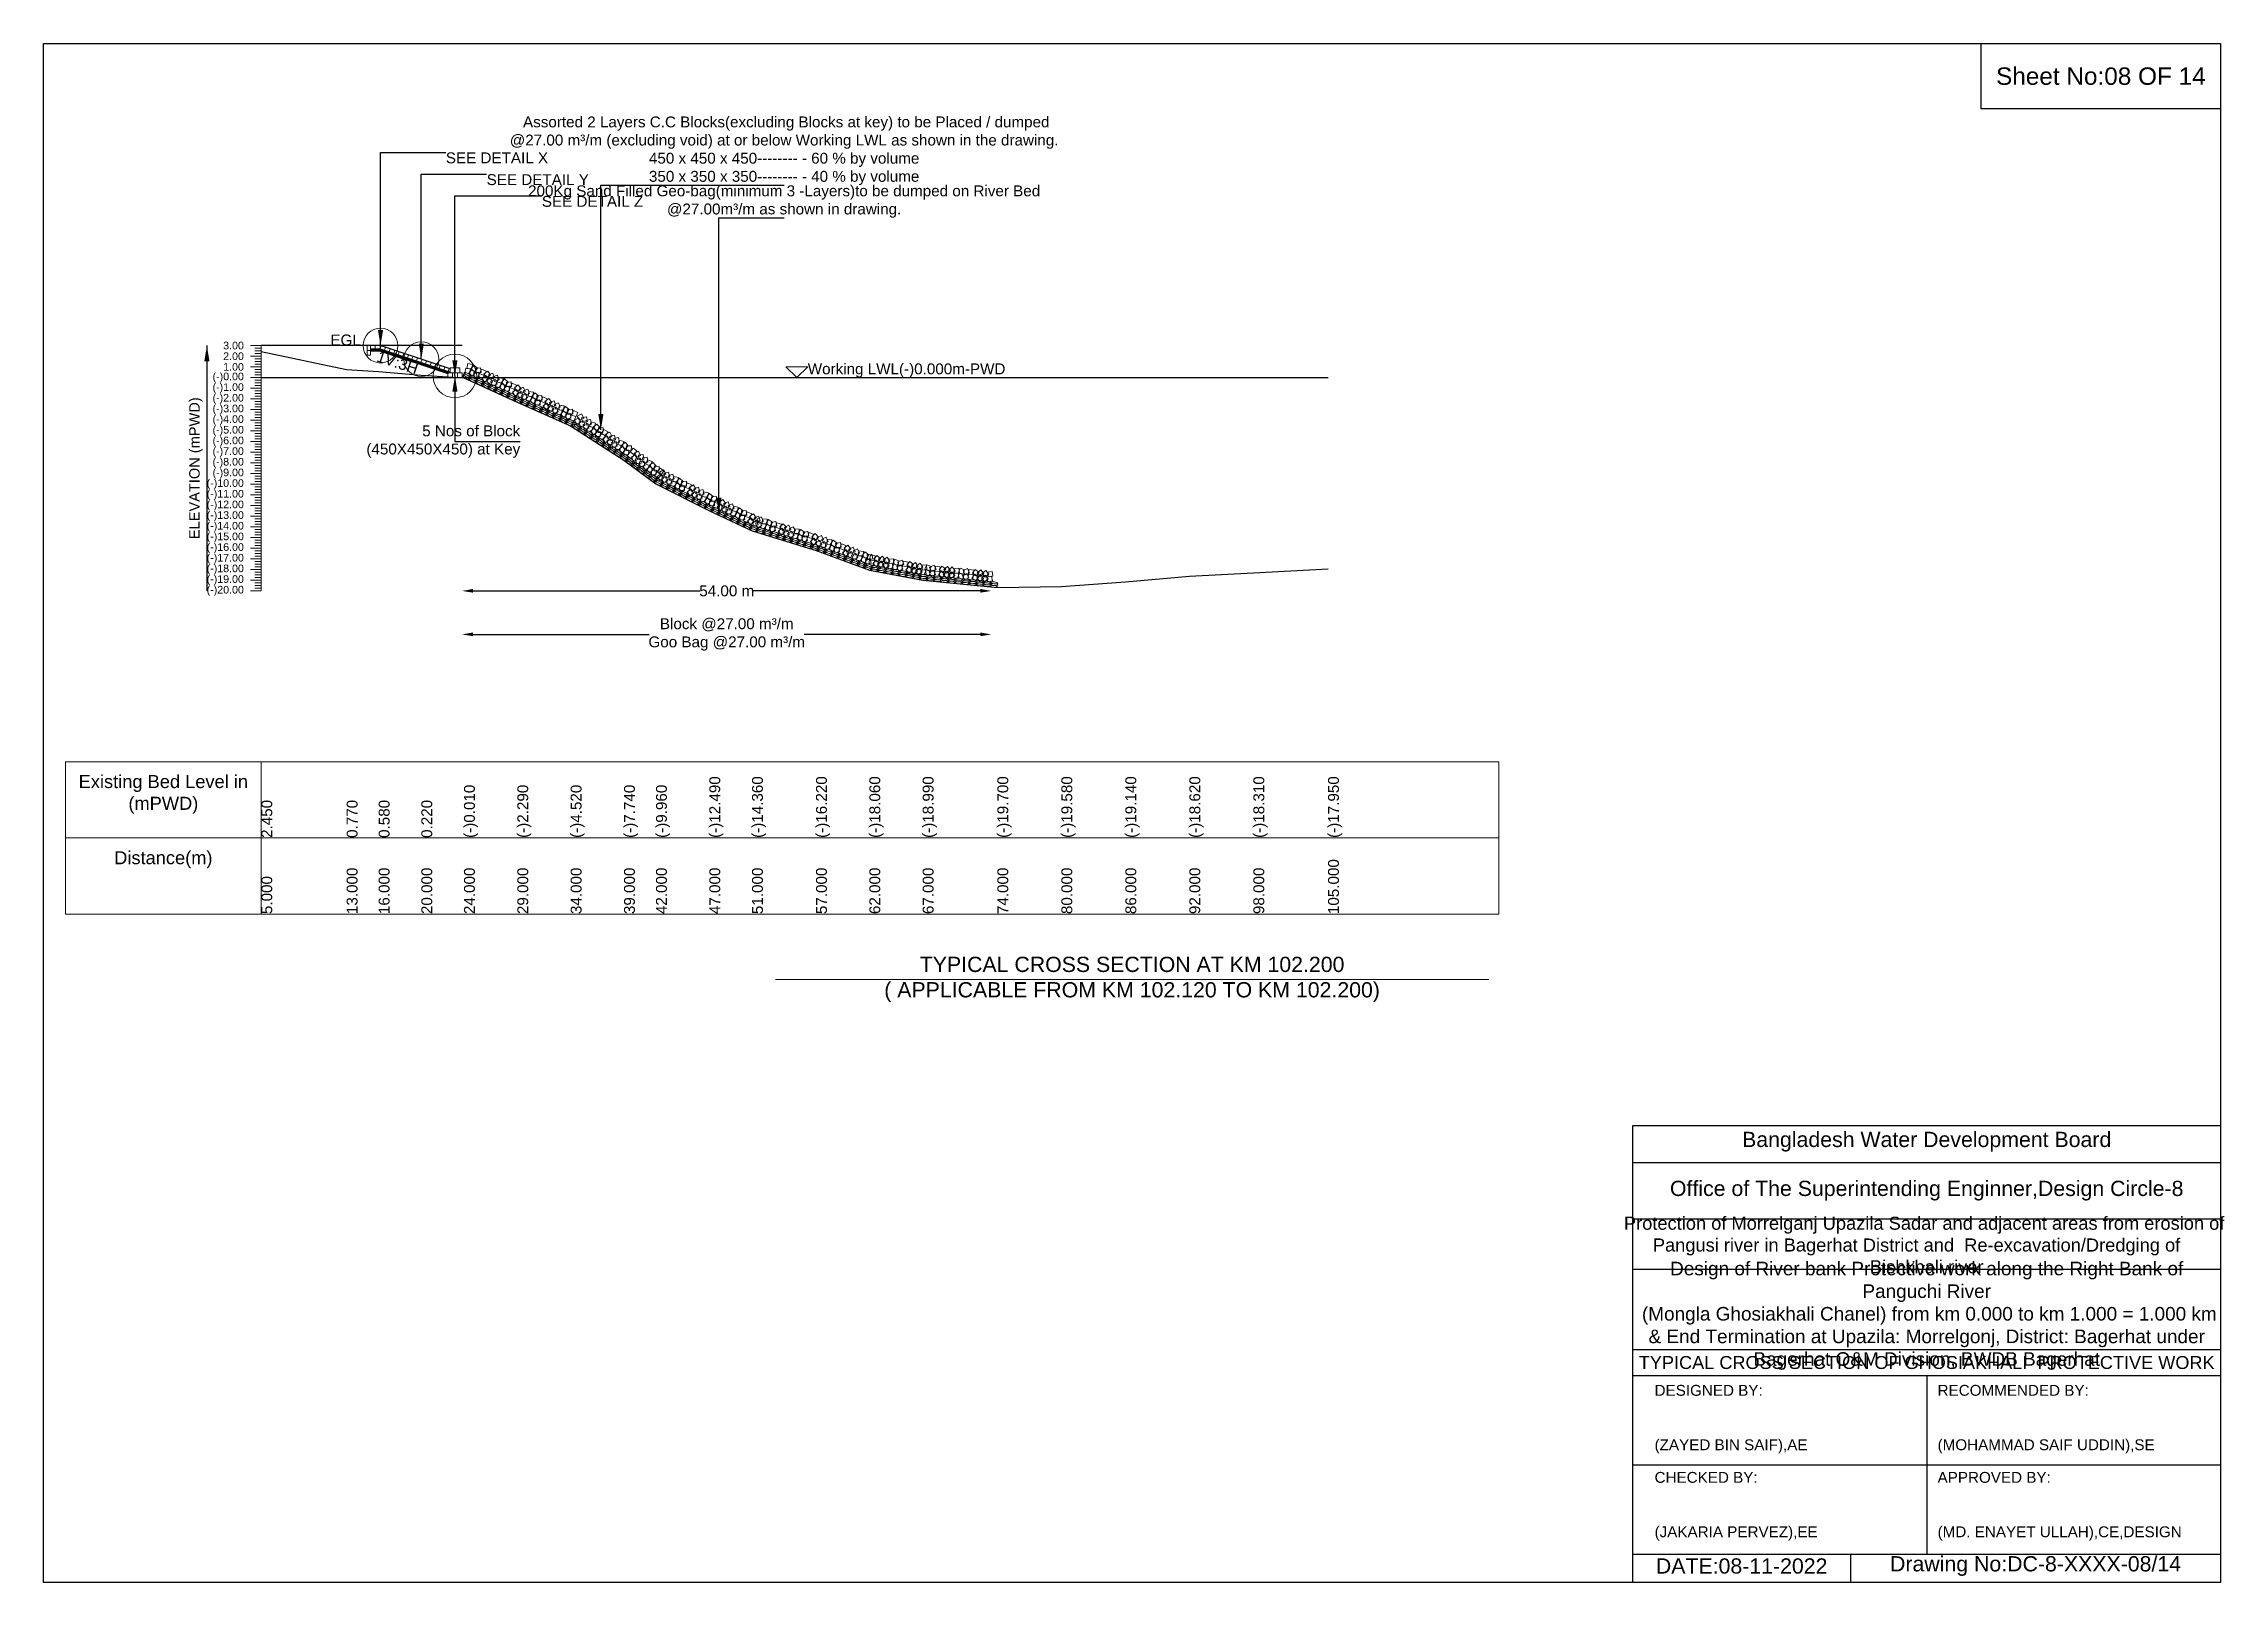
# Model space of a CAD drawing. Header units: inches. Extents: x 89000 to 305017, y -7071 to 0.
# Drawn here: x 205000 to 215017, y -7071 to 0 of the extents above; entities that cross this region are included whole.
import ezdxf

# ---------------------------------------------------------------- set-up
doc = ezdxf.new("R2010")
doc.units = ezdxf.units.IN
doc.header["$LTSCALE"] = 7
doc.header["$MEASUREMENT"] = 0
for name, color, linetype, lineweight in [('Cross section Data Border', 7, 'Continuous', 9), ('Cross Section Labels', 7, 'Continuous', 9), ('Existing_Bed_Level for Xsection', 7, 'Continuous', 25), ('Long Section Labels', 7, 'Continuous', 9)]:
    doc.layers.add(name, color=color, linetype=linetype, lineweight=lineweight)
doc.styles.get("Standard").update_dxf_attribs({"font": 'arial.ttf'})
doc.dimstyles.new('Appron Lebeling Style', dxfattribs={"dimtxt": 50, "dimasz": 50, "dimexe": 0.18, "dimexo": 0.0625, "dimgap": 0.09, "dimtad": 0, "dimtih": 1, "dimtoh": 1, "dimdec": 4, "dimzin": 0, "dimdsep": 46, "dimtxsty": 'Standard', "dimcen": 0.09, "dimse1": 1, "dimse2": 1, "dimadec": 0, "dimazin": 0, "dimtfac": 1, "dimtdec": 4, "dimtofl": 0, "dimtmove": 0, "dimatfit": 3, "dimfxl": 1, "dimtolj": 1, "dimtzin": 0, "dimarcsym": 0})
doc.dimstyles.get("Standard").update_dxf_attribs({"dimtxt": 0.18, "dimasz": 0.18, "dimexe": 0.18, "dimexo": 0.0625, "dimgap": 0.09, "dimtad": 0, "dimtih": 1, "dimtoh": 1, "dimdec": 4, "dimzin": 0, "dimdsep": 46, "dimtxsty": 'Standard', "dimcen": 0.09, "dimadec": 0, "dimazin": 0, "dimtfac": 1, "dimtdec": 4, "dimtofl": 0, "dimtmove": 0, "dimatfit": 3, "dimfxl": 1, "dimtolj": 1, "dimtzin": 0, "dimarcsym": 0})

msp = doc.modelspace()

# ---------------------------------------------------------------- texts
at = {"attachment_point": 5}
for s, insert, char_height in [('Sheet No:08 OF 14', (214450, -150), 80), ('Bangladesh Water Development Board', (213650, -5046), 70), ('Office of The Superintending Enginner,Design Circle-8', (213650, -5271), 70)]:
    msp.add_mtext(s, dxfattribs=dict(at, insert=insert, char_height=char_height))
for s, insert, char_height, width, attachment_point in [('Protection of Morrelganj Upazila Sadar and adjacent areas from erosion of  Pangusi river in Bagerhat District and  Re-excavation/Dredging of     Bishkhali river', (213650, -5521), 60, 2800, 5), ('Design of River bank Protective work along the Right Bank of Panguchi River^J (Mongla Ghosiakhali Chanel) from km 0.000 to km 1.000 = 1.000 km & End Termination at Upazila: Morrelgonj, District: Bagerhat under Bagerhat O&M Division, BWDB Bagerhat', (213650, -5846), 62.34004938, 2700, 5), ('TYPICAL CROSS SECTION OF GHOSIAKHALI  PROTECTIVE WORK', (213650, -6061), 59.5765532, 2800, 5), ('DESIGNED BY:^J^J^J(ZAYED BIN SAIF),AE', (212400, -6321), 50, 1400, 4), ('RECOMMENDED BY:^J^J^J(MOHAMMAD SAIF UDDIN),SE', (213700, -6321), 50, 1400, 4), ('CHECKED BY:^J^J^J(JAKARIA PERVEZ),EE', (212400, -6721), 50, 1400, 4), ('APPROVED BY:^J^J^J(MD. ENAYET ULLAH),CE,DESIGN', (213700, -6721), 50, 1400, 4), ('DATE:08-11-2022', (212800, -6996), 70, 1400, 5), ('Drawing No:DC-8-XXXX-08/14', (214150, -6996), 70, 2200, 5)]:
    msp.add_mtext(s, dxfattribs=dict(insert=insert, char_height=char_height, width=width, attachment_point=attachment_point))
at = {"layer": 'Cross section Data Border', "char_height": 60, "width": 800, "attachment_point": 5}
for s, insert in [('Existing Bed Level in (mPWD)', (205550, -3450)), ('Distance(m)', (205550, -3750))]:
    msp.add_mtext(s, dxfattribs=dict(at, insert=insert))
at = {"layer": 'Cross Section Labels'}
for s, insert, char_height, attachment_point in [(' Assorted 2 Layers C.C Blocks(excluding Blocks at key) to be Placed / dumped^J@27.00 m³/m (excluding void) at or below Working LWL as shown in the drawing.^J450 x 450 x 450-------- - 60 % by volume^J350 x 350 x 350-------- - 40 % by volume', (208401.65513, -650), 50, 8), ('SEE DETAIL X', (206847.62826, -500), 50, 1), ('SEE DETAIL Y', (207035.05326, -600), 50, 1), ('200Kg Sand Filled Geo-bag(minimum 3 -Layers)to be dumped on River Bed^J@27.00m³/m as shown in drawing.', (208401.65513, -800), 50, 8), ('SEE DETAIL Z', (207288.62826, -700), 50, 1), ('EGL', (206457.04278, -1387.7), 50, 9), ('Working LWL(-)0.000m-PWD', (208510.07826, -1534.7), 50, 7), ('5 Nos of Block ^J(450X450X450) at Key', (207189.40326, -1828.7), 50, 6), ('TYPICAL CROSS SECTION AT KM 102.200^J( APPLICABLE FROM KM 102.120 TO KM 102.200)', (210000, -4300), 70, 5)]:
    msp.add_mtext(s, dxfattribs=dict(at, insert=insert, char_height=char_height, attachment_point=attachment_point))
at = {"layer": 'Cross Section Labels', "insert": (206633.59318, -1442.18024), "char_height": 50, "attachment_point": 2, "rotation": 341.565051177}
msp.add_mtext('1V:3H', dxfattribs=at)
at = {"layer": 'Long Section Labels', "char_height": 35, "attachment_point": 6}
for s, insert in [('3.00', (205920, -1387.7)), ('2.00', (205920, -1436.7)), ('1.00', (205920, -1485.7)), ('(-)0.00', (205920, -1534.7)), ('(-)1.00', (205920, -1583.7)), ('(-)2.00', (205920, -1632.7)), ('(-)3.00', (205920, -1681.7)), ('(-)4.00', (205920, -1730.7)), ('(-)5.00', (205920, -1779.7)), ('(-)6.00', (205920, -1828.7)), ('(-)7.00', (205920, -1877.7)), ('(-)8.00', (205920, -1926.7)), ('(-)10.00', (205920, -2024.7)), ('(-)9.00', (205920, -1975.7)), ('(-)11.00', (205920, -2073.7)), ('(-)12.00', (205920, -2122.7)), ('(-)13.00', (205920, -2171.7)), ('(-)14.00', (205920, -2220.7)), ('(-)15.00', (205920, -2269.7)), ('(-)16.00', (205920, -2318.7)), ('(-)17.00', (205920, -2367.7)), ('(-)18.00', (205920, -2416.7)), ('(-)19.00', (205920, -2465.7)), ('(-)20.00', (205920, -2514.7))]:
    msp.add_mtext(s, dxfattribs=dict(at, insert=insert))
at = {"layer": 'Long Section Labels', "rotation": 90}
for s, insert, char_height, attachment_point in [('ELEVATION (mPWD)', (205700, -1951.2), 48, 5), ('(-)12.490', (208058, -3650), 50, 1), ('(-)14.360', (208254, -3650), 50, 1), ('(-)16.220', (208548, -3650), 50, 1), ('(-)18.060', (208793, -3650), 50, 1), ('(-)18.990', (209038, -3650), 50, 1), ('(-)19.700', (209381, -3650), 50, 1), ('(-)19.580', (209675, -3650), 50, 1), ('(-)19.140', (209969, -3650), 50, 1), ('(-)18.620', (210263, -3650), 50, 1), ('(-)18.310', (210557, -3650), 50, 1), ('(-)17.950', (210900, -3650), 50, 1), ('2.450', (206000, -3650), 50, 1), ('0.770', (206392, -3650), 50, 1), ('0.580', (206539, -3650), 50, 1), ('0.220', (206735, -3650), 50, 1), ('(-)0.010', (206931, -3650), 50, 1), ('(-)2.290', (207176, -3650), 50, 1), ('(-)4.520', (207421, -3650), 50, 1), ('(-)7.740', (207666, -3650), 50, 1), ('(-)9.960', (207813, -3650), 50, 1), ('13.000', (206392, -4000), 50, 1), ('16.000', (206539, -4000), 50, 1), ('20.000', (206735, -4000), 50, 1), ('24.000', (206931, -4000), 50, 1), ('29.000', (207176, -4000), 50, 1), ('34.000', (207421, -4000), 50, 1), ('39.000', (207666, -4000), 50, 1), ('42.000', (207813, -4000), 50, 1), ('47.000', (208058, -4000), 50, 1), ('51.000', (208254, -4000), 50, 1), ('57.000', (208548, -4000), 50, 1), ('62.000', (208793, -4000), 50, 1), ('67.000', (209038, -4000), 50, 1), ('74.000', (209381, -4000), 50, 1), ('80.000', (209675, -4000), 50, 1), ('86.000', (209969, -4000), 50, 1), ('92.000', (210263, -4000), 50, 1), ('98.000', (210557, -4000), 50, 1), ('105.000', (210900, -4000), 50, 1), ('5.000', (206000, -4000), 50, 1)]:
    msp.add_mtext(s, dxfattribs=dict(at, insert=insert, char_height=char_height, attachment_point=attachment_point))

# ---------------------------------------------------------------- blocks, each defined once
blk = doc.blocks.new('*D9')
at = {"layer": 'Cross Section Labels', "color": 0, "lineweight": -2, "transparency": 16777216}
for p, q in [((206972, -2515), (208015, -2515)), ((209303, -2515), (208260, -2515))]:
    blk.add_line(p, q, dxfattribs=at)
at = {"layer": 'Cross Section Labels', "color": 0, "transparency": 16777216}
for points in [[(206972, -2506), (206972, -2523), (206922, -2515)], [(209303, -2506), (209303, -2523), (209353, -2515)]]:
    blk.add_solid(points, dxfattribs=at)
at = {"layer": 'Defpoints', "color": 0, "transparency": 16777216}
for p in [(206922, -1535), (209353, -2497), (209353, -2515)]:
    blk.add_point(p, dxfattribs=at)
at = {"layer": 'Cross Section Labels', "color": 0, "transparency": 16777216, "insert": (208138, -2515), "char_height": 50, "attachment_point": 5}
blk.add_mtext('\\A1;54.00 m', dxfattribs=at)
blk = doc.blocks.new('*D10')
at = {"layer": 'Cross Section Labels', "color": 0, "lineweight": -2, "transparency": 16777216}
for p, q in [((206972, -2715), (207782, -2715)), ((209303, -2715), (208493, -2715))]:
    blk.add_line(p, q, dxfattribs=at)
at = {"layer": 'Cross Section Labels', "color": 0, "transparency": 16777216}
for points in [[(206972, -2706), (206972, -2723), (206922, -2715)], [(209303, -2706), (209303, -2723), (209353, -2715)]]:
    blk.add_solid(points, dxfattribs=at)
at = {"layer": 'Defpoints', "color": 0, "transparency": 16777216}
for p in [(206922, -1535), (209353, -2497), (209353, -2715)]:
    blk.add_point(p, dxfattribs=at)
at = {"layer": 'Cross Section Labels', "color": 0, "transparency": 16777216, "insert": (208138, -2715), "char_height": 50, "attachment_point": 5}
blk.add_mtext('\\A1;Block @27.00 m³/m ^JGoo Bag @27.00 m³/m ', dxfattribs=at)

# ---------------------------------------------------------------- dimensions: what is measured, and where the dimension line sits
at = {"layer": 'Cross Section Labels'}
for base, text, picture, middle in [((209353.02632, -2514.7), '54.00 m', '*D9', (208137.75229, -2514.7)), ((209353.02632, -2714.7), 'Block @27.00 m³/m ^JGoo Bag @27.00 m³/m ', '*D10', (208137.75229, -2714.7))]:
    dim = msp.add_linear_dim(base=base, p1=(206922.47826, -1534.7), p2=(209353.02632, -2497.16267), text=text, dimstyle='Appron Lebeling Style', dxfattribs=at)
    dim.commit()
    dim.dimension.update_dxf_attribs({"geometry": picture, "text_midpoint": middle})

# ---------------------------------------------------------------- linework, layer by layer
for points in [[(205000, 0), (215000, 0), (215000, -7071), (205000, -7071)], [(213900, 0), (215000, 0), (215000, -300), (213900, -300)]]:
    msp.add_lwpolyline(points, close=True)
for points in [[(212300, -7071), (212300, -4971), (215000, -4971)], [(212300, -5141), (215000, -5141)], [(212300, -5401), (215000, -5401)], [(212300, -5631), (215000, -5631)], [(212300, -6001), (215000, -6001)], [(212300, -6121), (215000, -6121)], [(213650, -6121), (213650, -6941)], [(212300, -6531), (215000, -6531)], [(212300, -6941), (215000, -6941)], [(213300, -6941), (213300, -7071)]]:
    msp.add_lwpolyline(points)
at = {"layer": 'Cross section Data Border'}
msp.add_lwpolyline([(205100, -3300), (211684.88469, -3300), (211684.88469, -4000), (205100, -4000)], close=True, dxfattribs=at)
for points in [[(206000, -3300), (206000, -4000)], [(205100, -3650), (211684.88469, -3650)]]:
    msp.add_lwpolyline(points, dxfattribs=at)
at = {"layer": 'Cross Section Labels'}
msp.add_lwpolyline([(208460.07826, -1534.7), (208510.07826, -1484.7), (208410.07826, -1484.7)], close=True, dxfattribs=at)
msp.add_lwpolyline([(208362, -4300), (210000, -4300), (211638, -4300)], dxfattribs=at)
for centre, radius in [((206547.62826, -1387.7), 80), ((206735.05326, -1450.175), 80), ((206889.40326, -1527.35), 100)]:
    msp.add_circle(centre, radius, dxfattribs=at)
at = {"layer": 'Existing_Bed_Level for Xsection'}
for points in [[(206922.47826, -1387.7), (206000, -1387.7)], [(206867.35326, -1494.275), (206549.89133, -1388.45436), (206547.62826, -1387.7), (206545.24278, -1387.7), (206501.14278, -1387.7)], [(206501.14278, -1402.4), (206545.24278, -1402.4), (206867.35326, -1509.77016)], [(206000, -1414.65), (206392, -1496.97), (206539, -1506.28), (206735, -1523.92), (206931, -1535.19), (207176, -1646.91), (207421, -1756.18), (207666, -1913.96), (207813, -2022.74), (208058, -2146.71), (208254, -2238.34), (208548, -2329.48), (208793, -2419.64), (209038, -2465.21), (209381, -2500), (209675, -2494.12), (209969, -2472.56), (210263, -2447.08), (210557, -2431.89), (210900, -2414.25)], [(206501.14278, -1407.3), (206544.44762, -1407.3), (206860.49762, -1512.65)], [(206501.14278, -1412.2), (206543.65246, -1412.2), (206856.32826, -1516.42527)], [(206000, -1534.7), (210900, -1534.7)]]:
    msp.add_lwpolyline(points, dxfattribs=at)
at = {"layer": 'Long Section Labels'}
for points in [[(206000, -1387.7), (205950, -1387.7)], [(206000, -1399.95), (205970, -1399.95)], [(206000, -2514.7), (206000, -2465.7), (206000, -2416.7), (206000, -2367.7), (206000, -2318.7), (206000, -2269.7), (206000, -2220.7), (206000, -2171.7), (206000, -2122.7), (206000, -2073.7), (206000, -2024.7), (206000, -1975.7), (206000, -1926.7), (206000, -1877.7), (206000, -1828.7), (206000, -1779.7), (206000, -1730.7), (206000, -1681.7), (206000, -1632.7), (206000, -1583.7), (206000, -1534.7), (206000, -1485.7), (206000, -1436.7), (206000, -1387.7)], [(206000, -1436.7), (205950, -1436.7)], [(206000, -1485.7), (205950, -1485.7)], [(206000, -1412.2), (205970, -1412.2)], [(206000, -1424.45), (205970, -1424.45)], [(206000, -1448.95), (205970, -1448.95)], [(206000, -1461.2), (205970, -1461.2)], [(206000, -1473.45), (205970, -1473.45)], [(206000, -1497.95), (205970, -1497.95)], [(206000, -1534.7), (205950, -1534.7)], [(206000, -1583.7), (205950, -1583.7)], [(206000, -1510.2), (205970, -1510.2)], [(206000, -1522.45), (205970, -1522.45)], [(206000, -1546.95), (205970, -1546.95)], [(206000, -1559.2), (205970, -1559.2)], [(206000, -1571.45), (205970, -1571.45)], [(206000, -1595.95), (205970, -1595.95)], [(206000, -1632.7), (205950, -1632.7)], [(206000, -1681.7), (205950, -1681.7)], [(206000, -1608.2), (205970, -1608.2)], [(206000, -1620.45), (205970, -1620.45)], [(206000, -1644.95), (205970, -1644.95)], [(206000, -1657.2), (205970, -1657.2)], [(206000, -1669.45), (205970, -1669.45)], [(206000, -1693.95), (205970, -1693.95)], [(206000, -1730.7), (205950, -1730.7)], [(206000, -1779.7), (205950, -1779.7)], [(206000, -1706.2), (205970, -1706.2)], [(206000, -1718.45), (205970, -1718.45)], [(206000, -1742.95), (205970, -1742.95)], [(206000, -1755.2), (205970, -1755.2)], [(206000, -1767.45), (205970, -1767.45)], [(206000, -1791.95), (205970, -1791.95)], [(206000, -1828.7), (205950, -1828.7)], [(206000, -1877.7), (205950, -1877.7)], [(206000, -1804.2), (205970, -1804.2)], [(206000, -1816.45), (205970, -1816.45)], [(206000, -1840.95), (205970, -1840.95)], [(206000, -1853.2), (205970, -1853.2)], [(206000, -1865.45), (205970, -1865.45)], [(206000, -1889.95), (205970, -1889.95)], [(206000, -1902.2), (205970, -1902.2)], [(206000, -1926.7), (205950, -1926.7)], [(206000, -1975.7), (205950, -1975.7)], [(206000, -1914.45), (205970, -1914.45)], [(206000, -1938.95), (205970, -1938.95)], [(206000, -1951.2), (205970, -1951.2)], [(206000, -1963.45), (205970, -1963.45)], [(206000, -1987.95), (205970, -1987.95)], [(206000, -2000.2), (205970, -2000.2)], [(206000, -2024.7), (205950, -2024.7)], [(206000, -2073.7), (205950, -2073.7)], [(206000, -2012.45), (205970, -2012.45)], [(206000, -2036.95), (205970, -2036.95)], [(206000, -2049.2), (205970, -2049.2)], [(206000, -2061.45), (205970, -2061.45)], [(206000, -2085.95), (205970, -2085.95)], [(206000, -2098.2), (205970, -2098.2)], [(206000, -2122.7), (205950, -2122.7)], [(206000, -2171.7), (205950, -2171.7)], [(206000, -2110.45), (205970, -2110.45)], [(206000, -2134.95), (205970, -2134.95)], [(206000, -2147.2), (205970, -2147.2)], [(206000, -2159.45), (205970, -2159.45)], [(206000, -2183.95), (205970, -2183.95)], [(206000, -2196.2), (205970, -2196.2)], [(206000, -2220.7), (205950, -2220.7)], [(206000, -2269.7), (205950, -2269.7)], [(206000, -2208.45), (205970, -2208.45)], [(206000, -2232.95), (205970, -2232.95)], [(206000, -2245.2), (205970, -2245.2)], [(206000, -2257.45), (205970, -2257.45)], [(206000, -2281.95), (205970, -2281.95)], [(206000, -2294.2), (205970, -2294.2)], [(206000, -2318.7), (205950, -2318.7)], [(206000, -2367.7), (205950, -2367.7)], [(206000, -2306.45), (205970, -2306.45)], [(206000, -2330.95), (205970, -2330.95)], [(206000, -2343.2), (205970, -2343.2)], [(206000, -2355.45), (205970, -2355.45)], [(206000, -2379.95), (205970, -2379.95)], [(206000, -2392.2), (205970, -2392.2)], [(206000, -2416.7), (205950, -2416.7)], [(206000, -2465.7), (205950, -2465.7)], [(206000, -2404.45), (205970, -2404.45)], [(206000, -2428.95), (205970, -2428.95)], [(206000, -2441.2), (205970, -2441.2)], [(206000, -2453.45), (205970, -2453.45)], [(206000, -2477.95), (205970, -2477.95)], [(206000, -2490.2), (205970, -2490.2)], [(206000, -2502.45), (205970, -2502.45)], [(206000, -2514.7), (205950, -2514.7)]]:
    msp.add_lwpolyline(points, dxfattribs=at)
for points in [[(206501.14278, -1387.7), (206486.44278, -1387.7), (206486.44278, -1409.75), (206501.14278, -1409.75)], [(206523.19278, -1387.7), (206501.14278, -1387.7), (206501.14278, -1402.4), (206523.19278, -1402.4)], [(206545.24278, -1387.7), (206523.19278, -1387.7), (206523.19278, -1402.4), (206545.24278, -1402.4)], [(206570.80979, -1395.42718), (206549.89133, -1388.45436), (206545.24278, -1402.4), (206566.16125, -1409.37282)], [(206591.72826, -1402.4), (206570.80979, -1395.42718), (206566.16125, -1409.37282), (206587.07971, -1416.34564)], [(206612.64673, -1409.37282), (206591.72826, -1402.4), (206587.07971, -1416.34564), (206607.99818, -1423.31847)], [(206501.14278, -1409.75), (206486.44278, -1409.75), (206486.44278, -1431.8), (206501.14278, -1431.8)], [(206633.56519, -1416.34564), (206612.64673, -1409.37282), (206607.99818, -1423.31847), (206628.91665, -1430.29129)], [(206654.48366, -1423.31847), (206633.56519, -1416.34564), (206628.91665, -1430.29129), (206649.83511, -1437.26411)], [(206675.40213, -1430.29129), (206654.48366, -1423.31847), (206649.83511, -1437.26411), (206670.75358, -1444.23693)], [(206696.32059, -1437.26411), (206675.40213, -1430.29129), (206670.75358, -1444.23693), (206691.67205, -1451.20976)], [(206717.23906, -1444.23693), (206696.32059, -1437.26411), (206691.67205, -1451.20976), (206712.59051, -1458.18258)], [(206738.15753, -1451.20976), (206717.23906, -1444.23693), (206712.59051, -1458.18258), (206733.50898, -1465.1554)], [(206759.07599, -1458.18258), (206738.15753, -1451.20976), (206733.50898, -1465.1554), (206754.42745, -1472.12822)], [(206779.99446, -1465.1554), (206759.07599, -1458.18258), (206754.42745, -1472.12822), (206775.34591, -1479.10104)], [(206800.91293, -1472.12822), (206779.99446, -1465.1554), (206775.34591, -1479.10104), (206796.26438, -1486.07387)], [(206821.83139, -1479.10104), (206800.91293, -1472.12822), (206796.26438, -1486.07387), (206817.18285, -1493.04669)], [(206842.74986, -1486.07387), (206821.83139, -1479.10104), (206817.18285, -1493.04669), (206838.10131, -1500.01951)], [(206863.66833, -1493.04669), (206842.74986, -1486.07387), (206838.10131, -1500.01951), (206859.01978, -1506.99233)], [(206889.40326, -1490.6), (206867.35326, -1490.6), (206867.35326, -1512.65), (206889.40326, -1512.65)], [(206911.45326, -1490.6), (206889.40326, -1490.6), (206889.40326, -1512.65), (206911.45326, -1512.65)], [(206960.90112, -1494.40007), (206939.15361, -1490.76021), (206935.51375, -1512.50771), (206957.26125, -1516.14758)], [(206970.04965, -1474.3375), (206948.30215, -1470.69763), (206944.66228, -1492.44514), (206966.40978, -1496.085)], [(206983.79057, -1511.11466), (206966.78224, -1497.08187), (206952.74944, -1514.09019), (206969.75777, -1528.12299)], [(206992.9391, -1491.05208), (206975.93077, -1477.01929), (206961.89798, -1494.02762), (206978.90631, -1508.06041)], [(207007.40858, -1489.66563), (206985.45836, -1491.76091), (206987.55364, -1513.71114), (207009.50386, -1511.61586)], [(207032.14924, -1505.3799), (207012.08666, -1496.23137), (207002.93813, -1516.29394), (207023.0007, -1525.44247)], [(206878.37826, -1512.65), (206856.32826, -1512.65), (206856.32826, -1534.7), (206878.37826, -1534.7)], [(206900.42826, -1512.65), (206878.37826, -1512.65), (206878.37826, -1534.7), (206900.42826, -1534.7)], [(206922.47826, -1512.65), (206900.42826, -1512.65), (206900.42826, -1534.7), (206922.47826, -1534.7)], [(206998.26005, -1509.72821), (206976.30983, -1511.82349), (206978.40511, -1533.77371), (207000.35533, -1531.67843)], [(207023.0007, -1525.44247), (207002.93813, -1516.29394), (206993.7896, -1536.35651), (207013.85217, -1545.50505)], [(207043.83655, -1542.61568), (207031.02538, -1524.6692), (207013.07889, -1537.48037), (207025.89007, -1555.42686)], [(207052.98509, -1522.5531), (207040.17391, -1504.60662), (207022.22743, -1517.4178), (207035.03861, -1535.36428)], [(207054.99494, -1535.01275), (207034.33649, -1542.72192), (207042.04566, -1563.38036), (207062.7041, -1555.6712)], [(207064.14347, -1514.95018), (207043.48503, -1522.65935), (207051.19419, -1543.31779), (207071.85264, -1535.60862)], [(207082.77183, -1564.80843), (207075.04621, -1544.15614), (207054.39391, -1551.88175), (207062.11953, -1572.53405)], [(207091.92036, -1544.74586), (207084.19475, -1524.09356), (207063.54245, -1531.81918), (207071.26806, -1552.47148)], [(207101.33913, -1558.43981), (207079.59163, -1554.79994), (207075.95176, -1576.54744), (207097.69926, -1580.18731)], [(207110.48766, -1538.37723), (207088.74016, -1534.73737), (207085.10029, -1556.48487), (207106.8478, -1560.12474)], [(207124.22858, -1575.15439), (207107.22025, -1561.1216), (207093.18746, -1578.12993), (207110.19578, -1592.16272)], [(207133.37711, -1555.09182), (207116.36878, -1541.05903), (207102.33599, -1558.06735), (207119.34432, -1572.10015)], [(207138.69806, -1573.76794), (207116.74784, -1575.86322), (207118.84312, -1597.81344), (207140.79334, -1595.71816)], [(207147.84659, -1553.70537), (207125.89637, -1555.80065), (207127.99165, -1577.75087), (207149.94188, -1575.65559)], [(207163.43872, -1589.48221), (207143.37614, -1580.33367), (207134.22761, -1600.39625), (207154.29018, -1609.54478)], [(207172.58725, -1569.41963), (207152.52468, -1560.2711), (207143.37614, -1580.33367), (207163.43872, -1589.48221)], [(207184.27457, -1606.65541), (207171.46339, -1588.70893), (207153.51691, -1601.52011), (207166.32809, -1619.46659)], [(207193.4231, -1586.59284), (207180.61192, -1568.64636), (207162.66544, -1581.45753), (207175.47662, -1599.40402)], [(207195.43295, -1599.05249), (207174.7745, -1606.76165), (207182.48367, -1627.4201), (207203.14211, -1619.71093)], [(207204.58148, -1578.98991), (207183.92304, -1586.69908), (207191.6322, -1607.35752), (207212.29065, -1599.64836)], [(207232.03962, -1608.31859), (207224.14266, -1587.7312), (207203.55528, -1595.62817), (207211.45224, -1616.21555)], [(207250.55336, -1601.7959), (207228.77637, -1598.33687), (207225.31734, -1620.11387), (207247.09434, -1623.57289)], [(207223.05812, -1628.45649), (207215.16116, -1607.86911), (207194.57377, -1615.76607), (207202.47073, -1636.35345)], [(207241.57186, -1621.9338), (207219.79486, -1618.47477), (207216.33584, -1640.25177), (207238.11283, -1643.7108)], [(207264.59941, -1638.4576), (207247.47506, -1624.56663), (207233.58409, -1641.69097), (207250.70844, -1655.58195)], [(207273.58092, -1618.3197), (207256.45657, -1604.42872), (207242.56559, -1621.55307), (207259.68994, -1635.44405)], [(207279.05687, -1636.95096), (207257.12482, -1639.22857), (207259.40243, -1661.16062), (207281.33448, -1658.88301)], [(207288.03838, -1616.81306), (207266.10632, -1619.09067), (207268.38393, -1641.02272), (207290.31599, -1638.74511)], [(207303.92726, -1652.4591), (207283.78935, -1643.47759), (207274.80785, -1663.61549), (207294.94575, -1672.597)], [(207312.90876, -1632.3212), (207292.77086, -1623.33969), (207283.78935, -1643.47759), (207303.92726, -1652.4591)], [(207324.90509, -1669.45857), (207311.94522, -1651.61916), (207294.10582, -1664.57903), (207307.06569, -1682.41844)], [(207333.88659, -1649.32067), (207320.92673, -1631.48126), (207303.08732, -1644.44113), (207316.04719, -1662.28053)], [(207335.99991, -1661.76319), (207315.40624, -1669.64375), (207323.2868, -1690.23742), (207343.88047, -1682.35686)], [(207344.98141, -1641.62529), (207324.38774, -1649.50585), (207332.26831, -1670.09952), (207352.86198, -1662.21895)], [(207364.02343, -1691.32702), (207356.12647, -1670.73963), (207335.53908, -1678.6366), (207343.43605, -1699.22398)], [(207373.00494, -1671.18912), (207365.10797, -1650.60173), (207344.52059, -1658.49869), (207352.41755, -1679.08608)], [(207382.53717, -1684.80433), (207360.76017, -1681.3453), (207357.30115, -1703.1223), (207379.07815, -1706.58132)], [(207391.51868, -1664.66642), (207369.74168, -1661.2074), (207366.28265, -1682.9844), (207388.05965, -1686.44342)], [(207405.56472, -1701.32813), (207388.44037, -1687.43716), (207374.5494, -1704.5615), (207391.67375, -1718.45248)], [(207414.54623, -1681.19023), (207397.42188, -1667.29925), (207383.5309, -1684.4236), (207400.65525, -1698.31458)], [(207420.02219, -1699.82149), (207398.09013, -1702.0991), (207400.36774, -1724.03115), (207422.29979, -1721.75354)], [(207429.00369, -1679.68359), (207407.07164, -1681.9612), (207409.34924, -1703.89325), (207431.2813, -1701.61564)], [(207453.87407, -1695.19172), (207433.73617, -1686.21022), (207424.75467, -1706.34812), (207444.89257, -1715.32963)], [(207480.91359, -1720.88971), (207470.81652, -1701.28737), (207451.21418, -1711.38444), (207461.31125, -1730.98678)], [(207444.89257, -1715.32963), (207424.75467, -1706.34812), (207415.77316, -1726.48602), (207435.91106, -1735.46753)], [(207468.9749, -1739.42806), (207458.87783, -1719.82572), (207439.27549, -1729.92278), (207449.37256, -1749.52512)], [(207481.11069, -1733.50889), (207459.55831, -1738.16696), (207464.21639, -1759.71934), (207485.76876, -1755.06126)], [(207493.04938, -1714.97055), (207471.497, -1719.62862), (207476.15508, -1741.181), (207497.70745, -1736.52292)], [(207504.31383, -1766.98952), (207499.63859, -1745.44086), (207478.08993, -1750.11609), (207482.76517, -1771.66475)], [(207516.25252, -1748.45117), (207511.57728, -1726.90252), (207490.02862, -1731.57775), (207494.70386, -1753.12641)], [(207523.60401, -1763.35731), (207502.60603, -1756.62771), (207495.87643, -1777.62568), (207516.87441, -1784.35529)], [(207535.5427, -1744.81897), (207514.54473, -1738.08937), (207507.81512, -1759.08734), (207528.8131, -1765.81694)], [(207543.85175, -1783.18995), (207529.03832, -1766.85701), (207512.70538, -1781.67043), (207527.51881, -1798.00337)], [(207555.79044, -1764.6516), (207540.97701, -1748.31866), (207524.64407, -1763.13209), (207539.4575, -1779.46503)], [(207558.37021, -1783.89881), (207536.34683, -1782.81558), (207535.2636, -1804.83896), (207557.28698, -1805.92218)], [(207570.3089, -1765.36047), (207548.28552, -1764.27724), (207547.20229, -1786.30061), (207569.22567, -1787.38384)], [(207580.59376, -1803.00775), (207562.05542, -1791.06906), (207550.11673, -1809.6074), (207568.65507, -1821.54609)], [(207592.53246, -1784.46941), (207573.99411, -1772.53071), (207562.05542, -1791.06906), (207580.59376, -1803.00775)], [(207610.68198, -1804.46056), (207600.58492, -1784.85822), (207580.98258, -1794.95529), (207591.07965, -1814.55763)], [(207622.81777, -1798.54139), (207601.2654, -1803.19947), (207605.92347, -1824.75184), (207627.47585, -1820.09377)], [(207598.74329, -1822.9989), (207588.64622, -1803.39656), (207569.04388, -1813.49363), (207579.14095, -1833.09597)], [(207610.87908, -1817.07973), (207589.32671, -1821.73781), (207593.98478, -1843.29018), (207615.53716, -1838.63211)], [(207634.08222, -1850.56036), (207629.40698, -1829.0117), (207607.85832, -1833.68694), (207612.53356, -1855.2356)], [(207646.02091, -1832.02202), (207641.34568, -1810.47336), (207619.79702, -1815.1486), (207624.47225, -1836.69726)], [(207653.3724, -1846.92816), (207632.37443, -1840.19855), (207625.64483, -1861.19653), (207646.6428, -1867.92613)], [(207665.3111, -1828.38982), (207644.31312, -1821.66021), (207637.58352, -1842.65819), (207658.58149, -1849.38779)], [(207673.62014, -1866.76079), (207658.80671, -1850.42785), (207642.47377, -1865.24128), (207657.2872, -1881.57422)], [(207685.55883, -1848.22245), (207670.74541, -1831.88951), (207654.41247, -1846.70294), (207669.22589, -1863.03588)], [(207688.1386, -1867.46965), (207666.11522, -1866.38643), (207665.032, -1888.4098), (207687.05537, -1889.49303)], [(207700.07729, -1848.93131), (207678.05392, -1847.84808), (207676.97069, -1869.87146), (207698.99407, -1870.95469)], [(207712.04517, -1889.51446), (207694.32046, -1876.39817), (207681.20417, -1894.12288), (207698.92888, -1907.23917)], [(207725.16146, -1871.78974), (207707.43675, -1858.67345), (207694.32046, -1876.39817), (207712.04517, -1889.51446)], [(207728.85946, -1910.64101), (207720.05544, -1890.42489), (207699.83931, -1899.2289), (207708.64333, -1919.44503)], [(207741.97574, -1892.9163), (207733.17173, -1872.70017), (207712.9556, -1881.50419), (207721.75962, -1901.72032)], [(207754.46999, -1887.79696), (207732.66081, -1891.04693), (207735.91078, -1912.8561), (207757.71996, -1909.60614)], [(207775.45206, -1922.71245), (207772.18473, -1900.90586), (207750.37814, -1904.1732), (207753.64547, -1925.97978)], [(207741.3537, -1905.52167), (207719.54453, -1908.77164), (207722.79449, -1930.58082), (207744.60367, -1927.33085)], [(207762.33577, -1940.43716), (207759.06844, -1918.63058), (207737.26185, -1921.89791), (207740.52919, -1943.70449)], [(207781.82096, -1938.06414), (207761.30384, -1929.98638), (207753.22609, -1950.50351), (207773.74321, -1958.58126)], [(207794.93725, -1920.33942), (207774.42013, -1912.26167), (207766.34238, -1932.7788), (207786.8595, -1940.85655)], [(207800.73932, -1959.16864), (207787.01677, -1941.90903), (207769.75716, -1955.63158), (207783.47971, -1972.89119)], [(207813.85561, -1941.44393), (207800.13306, -1924.18432), (207782.87345, -1937.90687), (207796.596, -1955.16648)], [(207815.1812, -1960.81795), (207793.2745, -1958.30815), (207790.7647, -1980.21485), (207812.6714, -1982.72465)], [(207828.29749, -1943.09324), (207806.39079, -1940.58344), (207803.88099, -1962.49013), (207825.78769, -1964.99993)], [(207836.11817, -1981.32847), (207818.39345, -1968.21219), (207805.27717, -1985.9369), (207823.00188, -1999.05319)], [(207849.23446, -1963.60376), (207831.50974, -1950.48747), (207818.39345, -1968.21219), (207836.11817, -1981.32847)], [(207848.96146, -1996.04067), (207836.88933, -1977.58894), (207818.4376, -1989.66107), (207830.50973, -2008.11279)], [(207858.91684, -1976.36599), (207846.84472, -1957.91427), (207828.39299, -1969.98639), (207840.46511, -1988.43812)], [(207860.41926, -1988.89696), (207839.46491, -1995.76119), (207846.32914, -2016.71554), (207867.2835, -2009.85131)], [(207870.37465, -1969.22229), (207849.4203, -1976.08652), (207856.28453, -1997.04087), (207877.23888, -1990.17664)], [(207886.96378, -2019.79562), (207880.08286, -1998.84674), (207859.13398, -2005.72766), (207866.0149, -2026.67653)], [(207896.91916, -2000.12094), (207890.03824, -1979.17207), (207869.08937, -1986.05298), (207875.97028, -2007.00186)], [(207915.72968, -1994.51126), (207894.14785, -1989.99161), (207889.6282, -2011.57343), (207911.21002, -2016.09309)], [(207937.92177, -2012.14121), (207921.49709, -1997.42957), (207906.78545, -2013.85425), (207923.21013, -2028.56589)], [(207905.77429, -2014.18594), (207884.19247, -2009.66628), (207879.67281, -2031.24811), (207901.25464, -2035.76776)], [(207927.96639, -2031.81589), (207911.54171, -2017.10425), (207896.83007, -2033.52893), (207913.25475, -2048.24057)], [(207942.48022, -2031.01793), (207920.46304, -2032.22047), (207921.66558, -2054.23765), (207943.68276, -2053.03512)], [(207952.43561, -2011.34326), (207930.41843, -2012.54579), (207931.62096, -2034.56298), (207953.63815, -2033.36044)], [(207966.5626, -2047.72353), (207946.88793, -2037.76815), (207936.93255, -2057.44282), (207956.60722, -2067.39821)], [(207976.51799, -2028.04886), (207956.84332, -2018.09347), (207946.88793, -2037.76815), (207966.5626, -2047.72353)], [(207986.68418, -2065.72836), (207974.61205, -2047.27664), (207956.16032, -2059.34876), (207968.23245, -2077.80049)], [(207996.63956, -2046.05369), (207984.56744, -2027.60196), (207966.11571, -2039.67409), (207978.18783, -2058.12582)], [(207998.14198, -2058.58466), (207977.18763, -2065.44889), (207984.05186, -2086.40324), (208005.00622, -2079.53901)], [(208008.09737, -2038.90998), (207987.14302, -2045.77421), (207994.00725, -2066.72857), (208014.9616, -2059.86433)], [(208024.6865, -2089.48331), (208017.80558, -2068.53444), (207996.8567, -2075.41535), (208003.73762, -2096.36423)], [(208034.64188, -2069.80864), (208027.76096, -2048.85976), (208006.81209, -2055.74068), (208013.693, -2076.68956)], [(208043.49701, -2083.87363), (208021.91519, -2079.35398), (208017.39553, -2100.9358), (208038.97736, -2105.45546)], [(208053.4524, -2064.19896), (208031.87057, -2059.6793), (208027.35092, -2081.26113), (208048.93274, -2085.78078)], [(208065.68911, -2101.50358), (208049.26442, -2086.79194), (208034.55279, -2103.21662), (208050.97747, -2117.92826)], [(208075.64449, -2081.82891), (208059.21981, -2067.11727), (208044.50817, -2083.54195), (208060.93285, -2098.25359)], [(208080.20294, -2100.70563), (208058.18576, -2101.90817), (208059.3883, -2123.92535), (208081.40548, -2122.72281)], [(208090.15833, -2081.03095), (208068.14114, -2082.23349), (208069.34368, -2104.25068), (208091.36087, -2103.04814)], [(208112.68943, -2096.01007), (208092.71447, -2086.67178), (208083.37618, -2106.64674), (208103.35113, -2115.98503)], [(208133.36156, -2113.38001), (208120.72107, -2095.3129), (208102.65396, -2107.95339), (208115.29445, -2126.0205)], [(208103.35113, -2115.98503), (208083.37618, -2106.64674), (208074.03789, -2126.62169), (208094.01284, -2135.95998)], [(208124.02327, -2133.35496), (208111.38277, -2115.28785), (208093.31567, -2127.92834), (208105.95616, -2145.99545)], [(208135.25321, -2125.85815), (208114.52263, -2133.37115), (208122.03563, -2154.10174), (208142.76622, -2146.58874)], [(208144.5915, -2105.88319), (208123.86092, -2113.3962), (208131.37392, -2134.12678), (208152.10451, -2126.61378)], [(208162.74643, -2155.91578), (208155.21692, -2135.19118), (208134.49232, -2142.72069), (208142.02183, -2163.44529)], [(208172.08472, -2135.94083), (208164.55521, -2115.21623), (208143.83061, -2122.74574), (208151.36012, -2143.47033)], [(208181.37326, -2149.72344), (208159.66124, -2145.87759), (208155.8154, -2167.58962), (208177.52742, -2171.43546)], [(208190.71155, -2129.74848), (208168.99953, -2125.90264), (208165.15369, -2147.61466), (208186.86571, -2151.46051)], [(208204.10325, -2166.65423), (208187.2287, -2152.46085), (208173.03532, -2169.3354), (208189.90987, -2183.52878)], [(208213.44154, -2146.67928), (208196.56699, -2132.4859), (208182.37361, -2149.36045), (208199.24816, -2163.55383)], [(208218.58523, -2165.405), (208196.61613, -2167.29212), (208198.50325, -2189.26122), (208220.47235, -2187.3741)], [(208227.92352, -2145.43004), (208205.95442, -2147.31717), (208207.84154, -2169.28627), (208229.81064, -2167.39914)], [(208243.17582, -2181.35307), (208223.20086, -2172.01478), (208213.86257, -2191.98973), (208233.83753, -2201.32802)], [(208252.51411, -2161.37811), (208232.53915, -2152.03982), (208223.20086, -2172.01478), (208243.17582, -2181.35307)], [(208263.84795, -2198.723), (208251.20746, -2180.65589), (208233.14035, -2193.29638), (208245.78084, -2211.36349)], [(208273.18624, -2178.74805), (208260.54575, -2160.68094), (208242.47864, -2173.32143), (208255.11913, -2191.38854)], [(208275.0779, -2191.22619), (208254.34731, -2198.73919), (208261.86031, -2219.46978), (208282.5909, -2211.95678)], [(208284.41619, -2171.25123), (208263.6856, -2178.76424), (208271.1986, -2199.49482), (208291.92919, -2191.98182)], [(208299.79354, -2214.82367), (208289.50993, -2195.31855), (208270.00481, -2205.60216), (208280.28842, -2225.10728)], [(208306.32252, -2193.76245), (208296.03891, -2174.25733), (208276.53378, -2184.54094), (208286.8174, -2204.04606)], [(208323.93168, -2185.08941), (208301.89811, -2184.23837), (208301.04706, -2206.27194), (208323.08063, -2207.12298)], [(208348.75693, -2198.7646), (208330.10554, -2187.00331), (208318.34425, -2205.6547), (208336.99564, -2217.41599)], [(208362.93355, -2195.55341), (208341.42659, -2200.41689), (208346.29007, -2221.92384), (208367.79702, -2217.06037)], [(208389.46813, -2208.00149), (208368.40691, -2201.47251), (208361.87793, -2222.53373), (208382.93915, -2229.0627)], [(208317.4027, -2206.15063), (208295.36913, -2205.29958), (208294.51809, -2227.33315), (208316.55166, -2228.1842)], [(208342.22795, -2219.82582), (208323.57656, -2208.06453), (208311.81527, -2226.71592), (208330.46666, -2238.47721)], [(208356.40457, -2216.61463), (208334.89762, -2221.47811), (208339.76109, -2242.98506), (208361.26804, -2238.12159)], [(208382.93915, -2229.0627), (208361.87793, -2222.53373), (208355.34895, -2243.59495), (208376.41017, -2250.12392)], [(208405.78559, -2243.45338), (208390.80084, -2227.27748), (208374.62494, -2242.26223), (208389.60969, -2258.43813)], [(208412.31457, -2222.39216), (208397.32982, -2206.21626), (208381.15392, -2221.20101), (208396.13867, -2237.37691)], [(208415.8891, -2234.49609), (208396.3758, -2244.76417), (208406.64387, -2264.27747), (208426.15718, -2254.00939)], [(208422.41808, -2213.43487), (208402.90477, -2223.70295), (208413.17285, -2243.21625), (208432.68616, -2232.94818)], [(208447.22207, -2260.52651), (208436.93846, -2241.02139), (208417.43334, -2251.305), (208427.71695, -2270.81013)], [(208453.75105, -2239.46529), (208443.46744, -2219.96017), (208423.96232, -2230.24379), (208434.24593, -2249.74891)], [(208464.83123, -2251.85347), (208442.79766, -2251.00243), (208441.94662, -2273.036), (208463.98019, -2273.88704)], [(208471.36021, -2230.79225), (208449.32664, -2229.94121), (208448.4756, -2251.97478), (208470.50917, -2252.82582)], [(208489.65649, -2265.52867), (208471.0051, -2253.76737), (208459.2438, -2272.41876), (208477.89519, -2284.18006)], [(208496.18547, -2244.46745), (208477.53407, -2232.70615), (208465.77278, -2251.35754), (208484.42417, -2263.11884)], [(208503.83311, -2262.31748), (208482.32615, -2267.18095), (208487.18962, -2288.68791), (208508.69658, -2283.82443)], [(208510.36208, -2241.25626), (208488.85513, -2246.11973), (208493.7186, -2267.62669), (208515.22556, -2262.76322)], [(208530.36768, -2274.76555), (208509.30646, -2268.23657), (208502.77748, -2289.29779), (208523.8387, -2295.82677)], [(208536.89666, -2253.70433), (208515.83544, -2247.17535), (208509.30646, -2268.23657), (208530.36768, -2274.76555)], [(208553.21413, -2289.15622), (208538.22938, -2272.98032), (208522.05348, -2287.96507), (208537.03823, -2304.14097)], [(208559.7431, -2268.095), (208544.75835, -2251.9191), (208528.58245, -2266.90385), (208543.5672, -2283.07975)], [(208565.85907, -2281.06195), (208545.83831, -2290.30164), (208555.07799, -2310.3224), (208575.09875, -2301.08271)], [(208573.4742, -2260.36866), (208553.45344, -2269.60835), (208562.69312, -2289.62911), (208582.71388, -2280.38942)], [(208595.79633, -2308.68619), (208586.5407, -2288.6728), (208566.52731, -2297.92842), (208575.78294, -2317.94182)], [(208603.41146, -2287.9929), (208594.15583, -2267.97951), (208574.14244, -2277.23513), (208583.39807, -2297.24852)], [(208613.83259, -2300.94039), (208591.87306, -2298.94496), (208589.87763, -2320.90449), (208611.83716, -2322.89991)], [(208621.44772, -2280.2471), (208599.48819, -2278.25167), (208597.49276, -2300.2112), (208619.45229, -2302.20662)], [(208637.91329, -2315.88776), (208619.8986, -2303.17268), (208607.18351, -2321.18737), (208625.19821, -2333.90246)], [(208645.52842, -2295.19447), (208627.51373, -2282.47939), (208614.79864, -2300.49408), (208632.81334, -2313.20917)], [(208659.85282, -2292.72468), (208638.12209, -2296.46342), (208641.86083, -2318.19414), (208663.59155, -2314.4554)], [(208685.70432, -2306.53546), (208665.01103, -2298.92033), (208657.3959, -2319.61362), (208678.08919, -2327.22875)], [(208652.23768, -2313.41797), (208630.50696, -2317.15671), (208634.2457, -2338.88743), (208655.97642, -2335.14869)], [(208678.08919, -2327.22875), (208657.3959, -2319.61362), (208649.78077, -2340.30691), (208670.47406, -2347.92204)], [(208700.15656, -2342.78776), (208686.03307, -2325.85467), (208669.09998, -2339.97816), (208683.22347, -2356.91125)], [(208707.77169, -2322.09447), (208693.6482, -2305.16138), (208676.71511, -2319.28487), (208690.83861, -2336.21796)], [(208710.7121, -2334.36787), (208690.69134, -2343.60756), (208699.93103, -2363.62831), (208719.95178, -2354.38863)], [(208718.32723, -2313.67458), (208698.30647, -2322.91427), (208707.54616, -2342.93502), (208727.56692, -2333.69534)], [(208740.64936, -2361.99211), (208731.39374, -2341.97871), (208711.38035, -2351.23434), (208720.63597, -2371.24773)], [(208748.26449, -2341.29882), (208739.00887, -2321.28542), (208718.99548, -2330.54105), (208728.2511, -2350.55444)], [(208758.68562, -2354.24631), (208736.7261, -2352.25088), (208734.73067, -2374.2104), (208756.69019, -2376.20583)], [(208766.30075, -2333.55302), (208744.34123, -2331.55759), (208742.3458, -2353.51711), (208764.30532, -2355.51254)], [(208782.76632, -2369.19368), (208764.75163, -2356.4786), (208752.03655, -2374.49329), (208770.05124, -2387.20837)], [(208790.38145, -2348.50039), (208772.36676, -2335.78531), (208759.65168, -2353.8), (208777.66637, -2366.51508)], [(208797.09072, -2366.72389), (208775.36, -2370.46262), (208779.09873, -2392.19335), (208800.82946, -2388.45461)], [(208804.70585, -2346.0306), (208782.97513, -2349.76933), (208786.71386, -2371.50006), (208808.44459, -2367.76132)], [(208815.95042, -2376.062), (208794.27222, -2372.02985), (208790.24008, -2393.70805), (208811.91828, -2397.7402)], [(208819.98257, -2354.3838), (208798.30437, -2350.35166), (208794.27222, -2372.02985), (208815.95042, -2376.062)], [(208840.31714, -2387.69448), (208823.55076, -2373.37348), (208809.22976, -2390.13986), (208825.99614, -2404.46086)], [(208844.34928, -2366.01629), (208827.58291, -2351.69528), (208813.2619, -2368.46166), (208830.02828, -2382.78266)], [(208849.30891, -2377.62165), (208831.12398, -2390.09206), (208843.59439, -2408.27698), (208861.77931, -2395.80658)], [(208853.34105, -2355.94345), (208835.15613, -2368.41386), (208847.62653, -2386.59878), (208865.81146, -2374.12838)], [(208883.45978, -2399.82651), (208870.9749, -2381.65153), (208852.79991, -2394.13641), (208865.28479, -2412.3114)], [(208887.49193, -2378.14832), (208875.00705, -2359.97333), (208856.83206, -2372.45821), (208869.31694, -2390.6332)], [(208899.93924, -2389.16202), (208877.95646, -2390.88241), (208879.67685, -2412.86519), (208901.65963, -2411.1448)], [(208903.97139, -2367.48382), (208881.98861, -2369.20421), (208883.70899, -2391.18699), (208905.69178, -2389.4666)], [(208926.188, -2399.85347), (208906.29397, -2390.344), (208896.78449, -2410.23803), (208916.67852, -2419.7475)], [(208930.22014, -2378.17528), (208910.32611, -2368.6658), (208900.81664, -2388.55983), (208920.71067, -2398.0693)], [(208939.89426, -2395.01337), (208919.09992, -2402.34808), (208926.43463, -2423.14242), (208947.22897, -2415.80771)], [(208943.9264, -2373.33517), (208923.13206, -2380.66988), (208930.46677, -2401.46422), (208951.26111, -2394.12951)], [(208967.69781, -2404.28701), (208946.01962, -2400.25487), (208941.98747, -2421.93307), (208963.66567, -2425.96521)], [(208971.72996, -2382.60882), (208950.05176, -2378.57667), (208946.01962, -2400.25487), (208967.69781, -2404.28701)], [(208992.06453, -2415.9195), (208975.29815, -2401.5985), (208960.97715, -2418.36487), (208977.74353, -2432.68588)], [(208996.09668, -2394.2413), (208979.3303, -2379.9203), (208965.0093, -2396.68667), (208981.77567, -2411.00768)], [(209005.08845, -2384.16847), (208986.90352, -2396.63887), (208999.37393, -2414.8238), (209017.55885, -2402.35339)], [(209039.23932, -2406.37333), (209026.75444, -2388.19834), (209008.57945, -2400.68322), (209021.06433, -2418.85821)], [(209055.71878, -2395.70884), (209033.736, -2397.42922), (209035.45639, -2419.41201), (209057.43917, -2417.69162)], [(209076.95205, -2402.96481), (209056.33957, -2395.13358), (209048.50834, -2415.74606), (209069.12082, -2423.57729)], [(209090.21096, -2397.0075), (209070.09462, -2406.0372), (209079.12432, -2426.15354), (209099.24066, -2417.12384)], [(209118.68635, -2403.94942), (209096.7489, -2401.72434), (209094.52382, -2423.66178), (209116.46126, -2425.88687)], [(209143.9318, -2413.5264), (209126.03824, -2400.64141), (209113.15325, -2418.53497), (209131.04681, -2431.41996)], [(209152.05952, -2402.74428), (209134.96849, -2416.67622), (209148.90043, -2433.76726), (209165.99146, -2419.83532)], [(209001.0563, -2405.84667), (208982.87138, -2418.31707), (208995.34178, -2436.502), (209013.52671, -2424.03159)], [(209035.20717, -2428.05153), (209022.72229, -2409.87654), (209004.5473, -2422.36142), (209017.03219, -2440.53641)], [(209051.68664, -2417.38704), (209029.70385, -2419.10742), (209031.42424, -2441.09021), (209053.40702, -2439.36982)], [(209074.72696, -2424.90225), (209054.11448, -2417.07102), (209046.28325, -2437.6835), (209066.89574, -2445.51473)], [(209087.98587, -2418.94494), (209067.86954, -2427.97464), (209076.89924, -2448.09098), (209097.01557, -2439.06128)], [(209116.46126, -2425.88687), (209094.52382, -2423.66178), (209092.29874, -2445.59923), (209114.23618, -2447.82431)], [(209141.70672, -2435.46384), (209123.81316, -2422.57885), (209110.92817, -2440.47242), (209128.82173, -2453.35741)], [(209149.83444, -2424.68172), (209132.7434, -2438.61367), (209146.67534, -2455.7047), (209163.76638, -2441.77276)], [(209185.70508, -2443.98549), (209171.75953, -2426.90556), (209154.67959, -2440.8511), (209168.62514, -2457.93104)], [(209187.93016, -2422.04805), (209173.98461, -2404.96811), (209156.90468, -2418.91366), (209170.85022, -2435.99359)], [(209201.24588, -2431.99435), (209179.48075, -2435.52728), (209183.01368, -2457.29241), (209204.77881, -2453.75948)], [(209203.47097, -2410.05691), (209181.70583, -2413.58983), (209185.23876, -2435.35497), (209207.00389, -2431.82204)], [(209228.28908, -2440.47784), (209207.6766, -2432.64661), (209199.84537, -2453.25909), (209220.45785, -2461.09032)], [(209230.51416, -2418.54039), (209209.90168, -2410.70916), (209202.07046, -2431.32164), (209222.68294, -2439.15287)], [(209241.54799, -2434.52053), (209221.43165, -2443.55023), (209230.46135, -2463.66657), (209250.57769, -2454.63687)], [(209243.77307, -2412.58308), (209223.65674, -2421.61278), (209232.68644, -2441.72912), (209252.80277, -2432.69942)], [(209270.02338, -2441.46245), (209248.08594, -2439.23737), (209245.86085, -2461.17481), (209267.7983, -2463.3999)], [(209272.24846, -2419.52501), (209250.31102, -2417.29992), (209248.08594, -2439.23737), (209270.02338, -2441.46245)], [(209295.26884, -2451.03943), (209277.37528, -2438.15444), (209264.49029, -2456.048), (209282.38385, -2468.93299)], [(209297.49392, -2429.10198), (209279.60036, -2416.21699), (209266.71537, -2434.11056), (209284.60893, -2446.99555)], [(209303.39656, -2440.25731), (209286.30552, -2454.18925), (209300.23746, -2471.28029), (209317.3285, -2457.34835)], [(209305.62164, -2418.31987), (209288.5306, -2432.25181), (209302.46254, -2449.34284), (209319.55358, -2435.4109)], [(209339.26719, -2459.56108), (209325.32165, -2442.48114), (209308.24171, -2456.42669), (209322.18726, -2473.50662)], [(209341.49228, -2437.62363), (209327.54673, -2420.5437), (209310.46679, -2434.48924), (209324.41234, -2451.56918)], [(209354.808, -2447.56994), (209333.04287, -2451.10287), (209336.5758, -2472.868), (209358.34093, -2469.33507)], [(209357.03308, -2425.63249), (209335.26795, -2429.16542), (209338.80088, -2450.93055), (209360.56601, -2447.39762)]]:
    msp.add_lwpolyline(points, close=True, dxfattribs=at)
for centre, major_axis in [((206939.79899, -1534.62475), (14.83739, -6.76585)), ((206943.2551, -1527.04555), (14.83739, -6.76585)), ((206946.71121, -1519.46636), (14.83739, -6.76585)), ((206969.47376, -1548.15644), (14.83739, -6.76585)), ((206972.92987, -1540.57725), (14.83739, -6.76585)), ((206976.38598, -1532.99806), (14.83739, -6.76585)), ((206999.14853, -1561.68814), (14.83739, -6.76585)), ((207002.60465, -1554.10895), (14.83739, -6.76585)), ((207006.06076, -1546.52975), (14.83739, -6.76585)), ((207028.82331, -1575.21984), (14.83739, -6.76585)), ((207032.27942, -1567.64064), (14.83739, -6.76585)), ((207035.73553, -1560.06145), (14.83739, -6.76585)), ((207058.49808, -1588.75154), (14.83739, -6.76585)), ((207061.9542, -1581.17234), (14.83739, -6.76585)), ((207065.41031, -1573.59315), (14.83739, -6.76585)), ((207088.17286, -1602.28323), (14.83739, -6.76585)), ((207091.62897, -1594.70404), (14.83739, -6.76585)), ((207095.08508, -1587.12484), (14.83739, -6.76585)), ((207121.30375, -1608.23574), (14.83739, -6.76585)), ((207124.75986, -1600.65654), (14.83739, -6.76585)), ((207117.84763, -1615.81493), (14.83739, -6.76585)), ((207147.52241, -1629.34663), (14.83739, -6.76585)), ((207150.97852, -1621.76743), (14.83739, -6.76585)), ((207154.43463, -1614.18824), (14.83739, -6.76585)), ((207177.19718, -1642.87832), (14.83739, -6.76585)), ((207180.6533, -1635.29913), (14.83739, -6.76585)), ((207184.10941, -1627.71994), (14.83739, -6.76585)), ((207206.94983, -1656.15316), (14.8931, -6.64232)), ((207210.34285, -1648.54551), (14.8931, -6.64232)), ((207213.73586, -1640.93785), (14.8931, -6.64232)), ((207236.73603, -1669.4378), (14.8931, -6.64232)), ((207240.12904, -1661.83015), (14.8931, -6.64232)), ((207243.52205, -1654.2225), (14.8931, -6.64232)), ((207266.52222, -1682.72244), (14.8931, -6.64232)), ((207269.91523, -1675.11479), (14.8931, -6.64232)), ((207273.30825, -1667.50714), (14.8931, -6.64232)), ((207296.30842, -1696.00709), (14.8931, -6.64232)), ((207299.70143, -1688.39943), (14.8931, -6.64232)), ((207303.09444, -1680.79178), (14.8931, -6.64232)), ((207326.09461, -1709.29173), (14.8931, -6.64232)), ((207329.48762, -1701.68408), (14.8931, -6.64232)), ((207332.88064, -1694.07643), (14.8931, -6.64232)), ((207362.66683, -1707.36107), (14.8931, -6.64232)), ((207355.8808, -1722.57637), (14.8931, -6.64232)), ((207359.27382, -1714.96872), (14.8931, -6.64232)), ((207385.667, -1735.86101), (14.8931, -6.64232)), ((207389.06001, -1728.25336), (14.8931, -6.64232)), ((207392.45302, -1720.64571), (14.8931, -6.64232)), ((207415.45319, -1749.14566), (14.8931, -6.64232)), ((207418.84621, -1741.538), (14.8931, -6.64232)), ((207422.23922, -1733.93035), (14.8931, -6.64232)), ((207444.00738, -1766.04279), (13.71013, -8.82933)), ((207448.51755, -1759.03942), (13.71013, -8.82933)), ((207453.02772, -1752.03604), (13.71013, -8.82933)), ((207471.42765, -1783.70144), (13.71013, -8.82933)), ((207475.93782, -1776.69807), (13.71013, -8.82933)), ((207480.44799, -1769.69469), (13.71013, -8.82933)), ((207498.84791, -1801.36009), (13.71013, -8.82933)), ((207503.35809, -1794.35672), (13.71013, -8.82933)), ((207507.86826, -1787.35335), (13.71013, -8.82933)), ((207530.77835, -1812.01537), (13.71013, -8.82933)), ((207535.28853, -1805.012), (13.71013, -8.82933)), ((207526.26818, -1819.01875), (13.71013, -8.82933)), ((207553.68845, -1836.6774), (13.71013, -8.82933)), ((207558.19862, -1829.67403), (13.71013, -8.82933)), ((207562.7088, -1822.67065), (13.71013, -8.82933)), ((207581.10872, -1854.33605), (13.71013, -8.82933)), ((207585.61889, -1847.33268), (13.71013, -8.82933)), ((207590.12906, -1840.3293), (13.71013, -8.82933)), ((207608.52899, -1871.9947), (13.71013, -8.82933)), ((207613.03916, -1864.99133), (13.71013, -8.82933)), ((207617.54933, -1857.98796), (13.71013, -8.82933)), ((207635.94925, -1889.65336), (13.71013, -8.82933)), ((207640.45943, -1882.64998), (13.71013, -8.82933)), ((207644.9696, -1875.64661), (13.71013, -8.82933)), ((207663.36952, -1907.31201), (13.71013, -8.82933)), ((207667.87969, -1900.30864), (13.71013, -8.82933)), ((207672.38987, -1893.30526), (13.71013, -8.82933)), ((207699.93328, -1913.16379), (13.10841, -9.70022)), ((207690.0232, -1926.5558), (13.10841, -9.70022)), ((207694.97824, -1919.8598), (13.10841, -9.70022)), ((207716.24002, -1945.95625), (13.10841, -9.70022)), ((207721.19506, -1939.26024), (13.10841, -9.70022)), ((207726.1501, -1932.56424), (13.10841, -9.70022)), ((207742.45684, -1965.3567), (13.10841, -9.70022)), ((207747.41188, -1958.66069), (13.10841, -9.70022)), ((207752.36693, -1951.96469), (13.10841, -9.70022)), ((207768.67366, -1984.75714), (13.10841, -9.70022)), ((207773.62871, -1978.06114), (13.10841, -9.70022)), ((207778.58375, -1971.36514), (13.10841, -9.70022)), ((207794.89048, -2004.15759), (13.10841, -9.70022)), ((207799.84553, -1997.46159), (13.10841, -9.70022)), ((207804.80057, -1990.76558), (13.10841, -9.70022)), ((207828.65145, -2007.32043), (14.55051, -7.36256)), ((207821.1296, -2022.18574), (14.55051, -7.36256)), ((207824.89052, -2014.75308), (14.55051, -7.36256)), ((207850.23063, -2036.91086), (14.55051, -7.36256)), ((207853.99155, -2029.4782), (14.55051, -7.36256)), ((207857.75247, -2022.04555), (14.55051, -7.36256)), ((207879.33166, -2051.63598), (14.55051, -7.36256)), ((207883.09258, -2044.20332), (14.55051, -7.36256)), ((207886.8535, -2036.77067), (14.55051, -7.36256)), ((207908.43269, -2066.3611), (14.55051, -7.36256)), ((207912.19361, -2058.92844), (14.55051, -7.36256)), ((207915.95453, -2051.49579), (14.55051, -7.36256)), ((207937.53372, -2081.08622), (14.55051, -7.36256)), ((207941.29464, -2073.65356), (14.55051, -7.36256)), ((207945.05556, -2066.22091), (14.55051, -7.36256)), ((207966.63475, -2095.81134), (14.55051, -7.36256)), ((207970.39567, -2088.37869), (14.55051, -7.36256)), ((207974.15659, -2080.94603), (14.55051, -7.36256)), ((207995.73577, -2110.53646), (14.55051, -7.36256)), ((207999.4967, -2103.10381), (14.55051, -7.36256)), ((208003.25762, -2095.67115), (14.55051, -7.36256)), ((208032.35865, -2110.39627), (14.55051, -7.36256)), ((208024.8368, -2125.26158), (14.55051, -7.36256)), ((208028.59773, -2117.82893), (14.55051, -7.36256)), ((208053.93783, -2139.9867), (14.55051, -7.36256)), ((208057.69876, -2132.55405), (14.55051, -7.36256)), ((208061.45968, -2125.12139), (14.55051, -7.36256)), ((208083.27575, -2153.92874), (14.77259, -6.90619)), ((208086.80355, -2146.38265), (14.77259, -6.90619)), ((208090.33135, -2138.83656), (14.77259, -6.90619)), ((208112.82093, -2167.74111), (14.77259, -6.90619)), ((208116.34873, -2160.19502), (14.77259, -6.90619)), ((208119.87653, -2152.64893), (14.77259, -6.90619)), ((208142.36611, -2181.55348), (14.77259, -6.90619)), ((208145.8939, -2174.00739), (14.77259, -6.90619)), ((208149.4217, -2166.4613), (14.77259, -6.90619)), ((208171.91128, -2195.36585), (14.77259, -6.90619)), ((208175.43908, -2187.81976), (14.77259, -6.90619)), ((208178.96688, -2180.27367), (14.77259, -6.90619)), ((208201.45646, -2209.17823), (14.77259, -6.90619)), ((208204.98426, -2201.63213), (14.77259, -6.90619)), ((208208.51206, -2194.08604), (14.77259, -6.90619)), ((208238.05724, -2207.89841), (14.77259, -6.90619)), ((208231.00164, -2222.9906), (14.77259, -6.90619)), ((208234.52944, -2215.4445), (14.77259, -6.90619)), ((208260.27627, -2235.9251), (15.57594, -4.82854)), ((208262.74277, -2227.96864), (15.57594, -4.82854)), ((208265.20927, -2220.01218), (15.57594, -4.82854)), ((208291.42815, -2245.58219), (15.57594, -4.82854)), ((208293.89465, -2237.62573), (15.57594, -4.82854)), ((208296.36116, -2229.66927), (15.57594, -4.82854)), ((208322.58003, -2255.23927), (15.57594, -4.82854)), ((208325.04654, -2247.28281), (15.57594, -4.82854)), ((208327.51304, -2239.32635), (15.57594, -4.82854)), ((208353.73192, -2264.89636), (15.57594, -4.82854)), ((208356.19842, -2256.9399), (15.57594, -4.82854)), ((208358.66492, -2248.98344), (15.57594, -4.82854)), ((208384.8838, -2274.55344), (15.57594, -4.82854)), ((208387.3503, -2266.59698), (15.57594, -4.82854)), ((208389.81681, -2258.64052), (15.57594, -4.82854)), ((208416.03568, -2284.21052), (15.57594, -4.82854)), ((208418.50219, -2276.25406), (15.57594, -4.82854)), ((208420.96869, -2268.2976), (15.57594, -4.82854)), ((208447.18757, -2293.86761), (15.57594, -4.82854)), ((208449.65407, -2285.91115), (15.57594, -4.82854)), ((208452.12057, -2277.95469), (15.57594, -4.82854)), ((208478.33945, -2303.52469), (15.57594, -4.82854)), ((208480.80595, -2295.56823), (15.57594, -4.82854)), ((208483.27246, -2287.61177), (15.57594, -4.82854)), ((208511.95784, -2305.22531), (15.57594, -4.82854)), ((208514.42434, -2297.26885), (15.57594, -4.82854)), ((208545.57622, -2306.92594), (15.57594, -4.82854)), ((208509.49133, -2313.18177), (15.57594, -4.82854)), ((208540.64322, -2322.83886), (15.57594, -4.82854)), ((208543.10972, -2314.8824), (15.57594, -4.82854)), ((208571.60612, -2333.72898), (15.30384, -5.63181)), ((208574.48294, -2325.91152), (15.30384, -5.63181)), ((208577.35977, -2318.09405), (15.30384, -5.63181)), ((208602.21379, -2344.99261), (15.30384, -5.63181)), ((208605.09062, -2337.17514), (15.30384, -5.63181)), ((208607.96745, -2329.35768), (15.30384, -5.63181)), ((208632.82147, -2356.25623), (15.30384, -5.63181)), ((208635.6983, -2348.43877), (15.30384, -5.63181)), ((208638.57512, -2340.6213), (15.30384, -5.63181)), ((208663.42915, -2367.51986), (15.30384, -5.63181)), ((208666.30597, -2359.70239), (15.30384, -5.63181)), ((208669.1828, -2351.88493), (15.30384, -5.63181)), ((208694.03682, -2378.78348), (15.30384, -5.63181)), ((208696.91365, -2370.96602), (15.30384, -5.63181)), ((208699.79048, -2363.14855), (15.30384, -5.63181)), ((208724.6445, -2390.04711), (15.30384, -5.63181)), ((208727.52133, -2382.22964), (15.30384, -5.63181)), ((208730.39815, -2374.41218), (15.30384, -5.63181)), ((208755.25217, -2401.31073), (15.30384, -5.63181)), ((208758.129, -2393.49327), (15.30384, -5.63181)), ((208761.00583, -2385.6758), (15.30384, -5.63181)), ((208788.73668, -2404.75689), (15.30384, -5.63181)), ((208791.61351, -2396.93943), (15.30384, -5.63181)), ((208819.88574, -2403.45858), (16.03223, -2.982)), ((208851.9502, -2409.42257), (16.03223, -2.982)), ((208785.85985, -2412.57436), (15.30384, -5.63181)), ((208816.83923, -2419.83766), (16.03223, -2.982)), ((208818.36248, -2411.64812), (16.03223, -2.982)), ((208848.90369, -2425.80165), (16.03223, -2.982)), ((208850.42695, -2417.61211), (16.03223, -2.982)), ((208880.96816, -2431.76564), (16.03223, -2.982)), ((208882.49141, -2423.5761), (16.03223, -2.982)), ((208884.01467, -2415.38656), (16.03223, -2.982)), ((208913.03262, -2437.72963), (16.03223, -2.982)), ((208914.55588, -2429.54009), (16.03223, -2.982)), ((208916.07913, -2421.35055), (16.03223, -2.982)), ((208945.09709, -2443.69362), (16.03223, -2.982)), ((208946.62034, -2435.50408), (16.03223, -2.982)), ((208948.1436, -2427.31454), (16.03223, -2.982)), ((208977.16155, -2449.65762), (16.03223, -2.982)), ((208978.68481, -2441.46807), (16.03223, -2.982)), ((208980.20806, -2433.27853), (16.03223, -2.982)), ((209009.22602, -2455.62161), (16.03223, -2.982)), ((209010.74927, -2447.43206), (16.03223, -2.982)), ((209012.27253, -2439.24252), (16.03223, -2.982)), ((209040.97939, -2461.32583), (16.22396, -1.64557)), ((209041.81998, -2453.03835), (16.22396, -1.64557)), ((209042.66057, -2444.75087), (16.22396, -1.64557)), ((209073.42731, -2464.61697), (16.22396, -1.64557)), ((209074.2679, -2456.32949), (16.22396, -1.64557)), ((209075.10848, -2448.04201), (16.22396, -1.64557)), ((209105.87523, -2467.90812), (16.22396, -1.64557)), ((209106.71582, -2459.62064), (16.22396, -1.64557)), ((209107.5564, -2451.33316), (16.22396, -1.64557)), ((209138.32315, -2471.19926), (16.22396, -1.64557)), ((209139.16373, -2462.91178), (16.22396, -1.64557)), ((209140.00432, -2454.62431), (16.22396, -1.64557)), ((209170.77107, -2474.49041), (16.22396, -1.64557)), ((209171.61165, -2466.20293), (16.22396, -1.64557)), ((209172.45224, -2457.91545), (16.22396, -1.64557)), ((209203.21899, -2477.78156), (16.22396, -1.64557)), ((209204.05957, -2469.49408), (16.22396, -1.64557)), ((209204.90016, -2461.2066), (16.22396, -1.64557)), ((209235.6669, -2481.0727), (16.22396, -1.64557)), ((209236.50749, -2472.78522), (16.22396, -1.64557)), ((209237.34808, -2464.49774), (16.22396, -1.64557)), ((209268.11482, -2484.36385), (16.22396, -1.64557)), ((209268.95541, -2476.07637), (16.22396, -1.64557)), ((209269.796, -2467.78889), (16.22396, -1.64557)), ((209300.56274, -2487.65499), (16.22396, -1.64557)), ((209301.40333, -2479.36752), (16.22396, -1.64557)), ((209302.24392, -2471.08004), (16.22396, -1.64557)), ((209333.01066, -2490.94614), (16.22396, -1.64557)), ((209333.85125, -2482.65866), (16.22396, -1.64557)), ((209334.69184, -2474.37118), (16.22396, -1.64557)), ((209365.45858, -2494.23729), (16.22396, -1.64557)), ((209366.29917, -2485.94981), (16.22396, -1.64557)), ((209367.13975, -2477.66233), (16.22396, -1.64557))]:
    msp.add_ellipse(centre, major_axis=major_axis, ratio=0.255, dxfattribs=at)

msp.set_redraw_order([(e.dxf.handle, doc.entitydb.next_handle()) for e in msp.query("TEXT MTEXT ATTDEF DIMENSION ARC_DIMENSION")])  # texts and dimensions are drawn at this point

# ---------------------------------------------------------------- leaders
at = {"layer": 'Cross Section Labels', "annotation_type": 0, "has_hookline": 1}
for points, hookline_direction, text_width in [([(206547.62826, -1387.7), (206547.62826, -500), (206847.53826, -500)], 0, 466.13233), ([(206735.05326, -1450.175), (206735.05326, -600), (207034.96326, -600)], 0, 466.03001), ([(206889.40326, -1527.35), (206889.40326, -700), (207288.53826, -700)], 0, 460.91405), ([(207559.77437, -1774.2486), (207559.77437, -650), (208401.56513, -650)], 0, 2510.77763), ([(208101.65513, -2158.11816), (208101.65513, -800), (208401.56513, -800)], 0, 2345.7367), ([(206889.40326, -1527.35), (206889.40326, -1828.7), (207189.49326, -1828.7)], 1, 701.90996)]:
    msp.add_leader(points, dimstyle='Standard', override={"dimasz": 72}, dxfattribs=dict(at, hookline_direction=hookline_direction, text_width=text_width))
at = {"layer": 'Long Section Labels'}
msp.add_leader([(205750, -1387.7), (205750, -2514.7)], dimstyle='Standard', override={"dimasz": 72}, dxfattribs=at)

doc.saveas('drawing.dxf')
